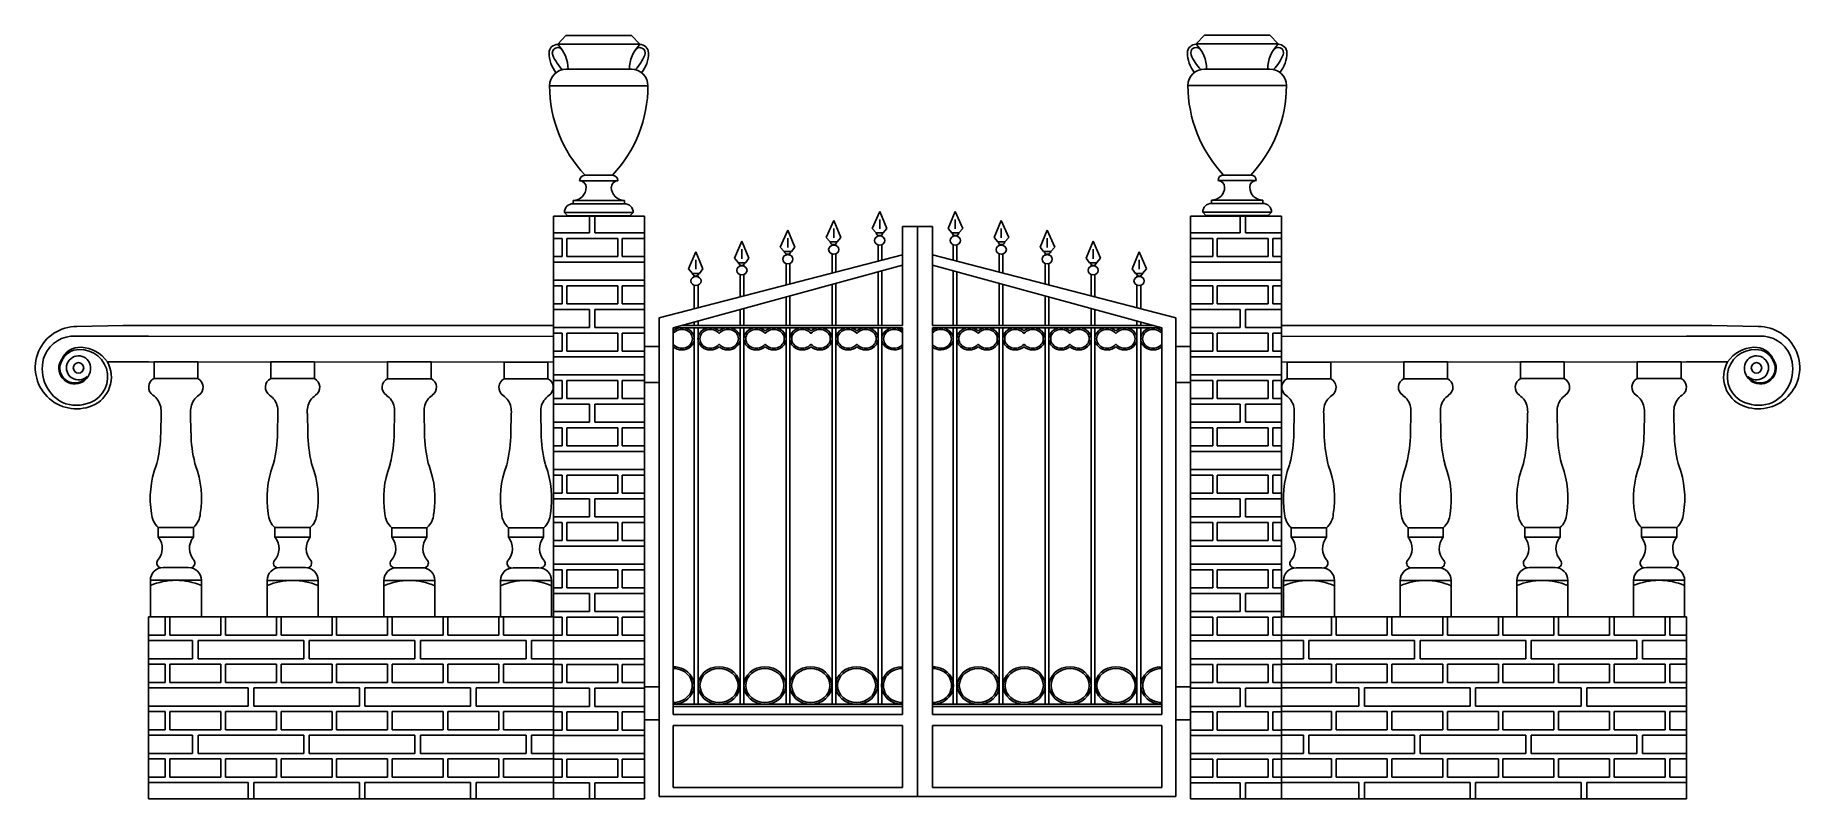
# Model space of a CAD drawing. Header units: millimetres. Extents: x -284 to 4134, y 0 to 1914.
import ezdxf

# ---------------------------------------------------------------- set-up
doc = ezdxf.new("R2010")
doc.units = ezdxf.units.MM
doc.layers.add('ceco.net 172', color=7, linetype='Continuous')

msp = doc.modelspace()

# ---------------------------------------------------------------- linework, layer by layer
at = {"layer": 'ceco.net 172'}
for p, q in [((1045.1, 1913), (1024.5, 1891.1)), ((1045.1, 1913), (1209.3, 1913)), ((1209.3, 1913), (1229.9, 1891.1)), ((2643.3, 1913.5), (2622.8, 1891.6)), ((2643.3, 1913.5), (2807.6, 1913.5)), ((2807.6, 1913.5), (2828.1, 1891.6)), ((1024.5, 1891.1), (1229.9, 1891.1)), ((2622.8, 1891.6), (2828.1, 1891.6)), ((1045.1, 1828.1), (1209.3, 1828.1)), ((2643.3, 1828.6), (2807.6, 1828.6)), ((1004, 1787), (1250.4, 1787)), ((2602.2, 1787.6), (2848.6, 1787.6)), ((1079.3, 1548.8), (1175.1, 1548.8)), ((1093, 1562.5), (1161.4, 1562.5)), ((2677.5, 1549.4), (2773.3, 1549.4)), ((2691.2, 1563.1), (2759.6, 1563.1)), ((1241.7, 1460.2), (1013.6, 1460.2)), ((1013.6, 1460.2), (1013.6, 0)), ((1041, 1469.4), (1049.2, 1461.2)), ((1041, 1469.4), (1213.4, 1469.4)), ((1049.2, 1461.2), (1205.2, 1461.2)), ((1049.2, 1461.2), (1205.2, 1461.2)), ((1062.9, 1491.3), (1062.9, 1499.5)), ((1062.9, 1499.5), (1191.5, 1499.5)), ((1062.9, 1491.3), (1191.5, 1491.3)), ((1103.9, 1418), (1103.9, 1460.2)), ((1117.6, 1418), (1117.6, 1460.2)), ((1191.5, 1491.3), (1191.5, 1499.5)), ((1213.4, 1469.4), (1205.2, 1461.2)), ((1241.7, 0), (1241.7, 1460.2)), ((1830.5, 1472.1), (1811.7, 1429.5)), ((1848.1, 1429.5), (1830.5, 1472.1)), ((2002.2, 1429.5), (2019.8, 1472.1)), ((2019.8, 1472.1), (2038.6, 1429.5)), ((2608.5, 0), (2608.5, 1460.2)), ((2608.5, 1460.2), (2836.7, 1460.2)), ((2639.2, 1470), (2647.4, 1461.8)), ((2639.2, 1470), (2811.7, 1470)), ((2647.4, 1461.8), (2803.4, 1461.8)), ((2647.4, 1461.8), (2803.4, 1461.8)), ((2661.1, 1491.9), (2661.1, 1500.1)), ((2661.1, 1500.1), (2789.8, 1500.1)), ((2661.1, 1491.9), (2789.8, 1491.9)), ((2732.7, 1418), (2732.7, 1460.2)), ((2746.3, 1418), (2746.3, 1460.2)), ((2789.8, 1491.9), (2789.8, 1500.1)), ((2811.7, 1470), (2803.4, 1461.8)), ((2836.7, 1460.2), (2836.7, 0)), ((1013.6, 1418), (1103.9, 1418)), ((1117.6, 1418), (1241.7, 1418)), ((1600.5, 1425.2), (1581.7, 1382.5)), ((1618, 1382.5), (1600.5, 1425.2)), ((1715.5, 1449.3), (1696.7, 1406.7)), ((1733.1, 1406.7), (1715.5, 1449.3)), ((1715.5, 1429.1), (1715.5, 1405.5)), ((1811.7, 1429.5), (1821.7, 1418.3)), ((1821.7, 1418.3), (1839.3, 1418.3)), ((1830.5, 1451.9), (1830.5, 1428.4)), ((1839.3, 1418.3), (1848.1, 1429.5)), ((1887.3, 1434.6), (1887.3, 1186.1)), ((1925.1, 1434.6), (1887.3, 1434.6)), ((1925.1, 6), (1925.1, 1434.6)), ((1925.1, 1434.6), (1962.9, 1434.6)), ((1925.1, 6), (1925.1, 1434.6)), ((1962.9, 1434.6), (1962.9, 1186.1)), ((2011, 1418.3), (2002.2, 1429.5)), ((2028.5, 1418.3), (2011, 1418.3)), ((2019.8, 1451.9), (2019.8, 1428.4)), ((2038.6, 1429.5), (2028.5, 1418.3)), ((2117.2, 1406.7), (2134.8, 1449.3)), ((2134.8, 1449.3), (2153.6, 1406.7)), ((2134.8, 1429.1), (2134.8, 1405.5)), ((2232.2, 1382.5), (2249.8, 1425.2)), ((2249.8, 1425.2), (2268.6, 1382.5)), ((2732.7, 1418), (2608.5, 1418)), ((2836.7, 1418), (2746.3, 1418)), ((1013.6, 1404.3), (1035.5, 1404.3)), ((1035.5, 1358.7), (1035.5, 1404.3)), ((1046.9, 1358.7), (1046.9, 1404.3)), ((1046.9, 1404.3), (1174.7, 1404.3)), ((1174.7, 1358.7), (1174.7, 1404.3)), ((1186.1, 1358.7), (1186.1, 1404.3)), ((1186.1, 1404.3), (1241.7, 1404.3)), ((1370.5, 1370.7), (1351.7, 1328)), ((1388, 1328), (1370.5, 1370.7)), ((1485.5, 1397.3), (1466.7, 1354.6)), ((1503, 1354.6), (1485.5, 1397.3)), ((1485.5, 1377.1), (1485.5, 1353.5)), ((1581.7, 1382.5), (1591.7, 1371.3)), ((1591.7, 1371.3), (1609.3, 1371.3)), ((1600.5, 1405), (1600.5, 1381.4)), ((1609.3, 1371.3), (1618, 1382.5)), ((1696.7, 1406.7), (1706.7, 1395.4)), ((1706.7, 1395.4), (1724.3, 1395.4)), ((1711.4, 1387.2), (1711.4, 1389.2)), ((1720.7, 1386.8), (1720.7, 1389.2)), ((1724.3, 1395.4), (1733.1, 1406.7)), ((1826.4, 1410), (1826.4, 1412.1)), ((1826.4, 1347.4), (1826.4, 1388.3)), ((1835.7, 1409.6), (1835.7, 1412.1)), ((1835.7, 1349.8), (1835.7, 1388.7)), ((2014.6, 1409.6), (2014.6, 1412.1)), ((2014.6, 1349.8), (2014.6, 1388.7)), ((2023.9, 1410), (2023.9, 1412.1)), ((2023.9, 1347.4), (2023.9, 1388.3)), ((2126, 1395.4), (2117.2, 1406.7)), ((2143.6, 1395.4), (2126, 1395.4)), ((2129.6, 1386.8), (2129.6, 1389.2)), ((2138.9, 1387.2), (2138.9, 1389.2)), ((2153.6, 1406.7), (2143.6, 1395.4)), ((2241, 1371.3), (2232.2, 1382.5)), ((2258.6, 1371.3), (2241, 1371.3)), ((2249.8, 1405), (2249.8, 1381.4)), ((2268.6, 1382.5), (2258.6, 1371.3)), ((2347.3, 1354.6), (2364.8, 1397.3)), ((2364.8, 1397.3), (2383.6, 1354.6)), ((2364.8, 1377.1), (2364.8, 1353.5)), ((2462.3, 1328), (2479.8, 1370.7)), ((2479.8, 1370.7), (2498.6, 1328)), ((2664.2, 1404.3), (2608.5, 1404.3)), ((2664.2, 1358.7), (2664.2, 1404.3)), ((2675.6, 1358.7), (2675.6, 1404.3)), ((2803.4, 1404.3), (2675.6, 1404.3)), ((2803.4, 1358.7), (2803.4, 1404.3)), ((2814.8, 1358.7), (2814.8, 1404.3)), ((2836.7, 1404.3), (2814.8, 1404.3)), ((1013.6, 1358.7), (1035.5, 1358.7)), ((1013.6, 1345), (1241.7, 1345)), ((1046.9, 1358.7), (1174.7, 1358.7)), ((1186.1, 1358.7), (1241.7, 1358.7)), ((1278.5, 1205.3), (1887.3, 1363.2)), ((1313.5, 1180.5), (1887.3, 1336.9)), ((1351.7, 1328), (1361.7, 1316.8)), ((1370.5, 1350.5), (1370.5, 1326.9)), ((1379.2, 1316.8), (1388, 1328)), ((1466.7, 1354.6), (1476.7, 1343.4)), ((1476.7, 1343.4), (1494.2, 1343.4)), ((1481.3, 1335.2), (1481.3, 1337.2)), ((1490.7, 1334.8), (1490.7, 1337.2)), ((1494.2, 1343.4), (1503, 1354.6)), ((1596.4, 1363.1), (1596.4, 1365.1)), ((1596.4, 1287.7), (1596.4, 1341.4)), ((1605.7, 1362.7), (1605.7, 1365.1)), ((1605.7, 1290.1), (1605.7, 1341.8)), ((1711.4, 1317.5), (1711.4, 1365.5)), ((1720.7, 1320), (1720.7, 1365.9)), ((2571.8, 1205.3), (1962.9, 1363.2)), ((2536.8, 1180.5), (1962.9, 1336.9)), ((2129.6, 1320), (2129.6, 1365.9)), ((2138.9, 1317.5), (2138.9, 1365.5)), ((2244.6, 1362.7), (2244.6, 1365.1)), ((2244.6, 1290.1), (2244.6, 1341.8)), ((2253.9, 1363.1), (2253.9, 1365.1)), ((2253.9, 1287.7), (2253.9, 1341.4)), ((2356, 1343.4), (2347.3, 1354.6)), ((2373.6, 1343.4), (2356, 1343.4)), ((2359.6, 1334.8), (2359.6, 1337.2)), ((2368.9, 1335.2), (2368.9, 1337.2)), ((2383.6, 1354.6), (2373.6, 1343.4)), ((2471, 1316.8), (2462.3, 1328)), ((2479.8, 1350.5), (2479.8, 1326.9)), ((2498.6, 1328), (2488.6, 1316.8)), ((2664.2, 1358.7), (2608.5, 1358.7)), ((2836.7, 1345), (2608.5, 1345)), ((2803.4, 1358.7), (2675.6, 1358.7)), ((2836.7, 1358.7), (2814.8, 1358.7)), ((1013.6, 1299.4), (1241.7, 1299.4)), ((1013.6, 1285.7), (1035.5, 1285.7)), ((1035.5, 1240.1), (1035.5, 1285.7)), ((1046.9, 1240.1), (1046.9, 1285.7)), ((1046.9, 1285.7), (1174.7, 1285.7)), ((1174.7, 1240.1), (1174.7, 1285.7)), ((1186.1, 1240.1), (1186.1, 1285.7)), ((1186.1, 1285.7), (1241.7, 1285.7)), ((1361.7, 1316.8), (1379.2, 1316.8)), ((1366.3, 1308.5), (1366.3, 1310.6)), ((1366.3, 1228.1), (1366.3, 1286.9)), ((1375.7, 1308.2), (1375.7, 1310.6)), ((1375.7, 1230.5), (1375.7, 1287.2)), ((1481.3, 1257.9), (1481.3, 1313.5)), ((1490.7, 1260.3), (1490.7, 1313.9)), ((1711.4, 1186.1), (1711.4, 1288.9)), ((1720.7, 1186.1), (1720.7, 1291.5)), ((1826.4, 1186.1), (1826.4, 1320.3)), ((1835.7, 1186.1), (1835.7, 1322.8)), ((2014.6, 1186.1), (2014.6, 1322.8)), ((2023.9, 1186.1), (2023.9, 1320.3)), ((2129.6, 1186.1), (2129.6, 1291.5)), ((2138.9, 1186.1), (2138.9, 1288.9)), ((2359.6, 1260.3), (2359.6, 1313.9)), ((2368.9, 1257.9), (2368.9, 1313.5)), ((2488.6, 1316.8), (2471, 1316.8)), ((2474.6, 1308.2), (2474.6, 1310.6)), ((2474.6, 1230.5), (2474.6, 1287.2)), ((2483.9, 1308.5), (2483.9, 1310.6)), ((2483.9, 1228.1), (2483.9, 1286.9)), ((2836.7, 1299.4), (2608.5, 1299.4)), ((2664.2, 1285.7), (2608.5, 1285.7)), ((2664.2, 1240.1), (2664.2, 1285.7)), ((2675.6, 1240.1), (2675.6, 1285.7)), ((2803.4, 1285.7), (2675.6, 1285.7)), ((2803.4, 1240.1), (2803.4, 1285.7)), ((2814.8, 1240.1), (2814.8, 1285.7)), ((2836.7, 1285.7), (2814.8, 1285.7)), ((1013.6, 1240.1), (1035.5, 1240.1)), ((1046.9, 1240.1), (1174.7, 1240.1)), ((1186.1, 1240.1), (1241.7, 1240.1)), ((1596.4, 1186.1), (1596.4, 1257.6)), ((1605.7, 1186.1), (1605.7, 1260.1)), ((2244.6, 1186.1), (2244.6, 1260.1)), ((2253.9, 1186.1), (2253.9, 1257.6)), ((2664.2, 1240.1), (2608.5, 1240.1)), ((2803.4, 1240.1), (2675.6, 1240.1)), ((2836.7, 1240.1), (2814.8, 1240.1)), ((1013.6, 1226.4), (1103.9, 1226.4)), ((1103.9, 1180.7), (1103.9, 1226.4)), ((1117.6, 1180.7), (1117.6, 1226.4)), ((1117.6, 1226.4), (1241.7, 1226.4)), ((1278.5, 1186.1), (1278.5, 1205.3)), ((1366.3, 1186.1), (1366.3, 1194.9)), ((1375.7, 1186.1), (1375.7, 1197.5)), ((1481.3, 1186.1), (1481.3, 1226.3)), ((1490.7, 1186.1), (1490.7, 1228.8)), ((2359.6, 1186.1), (2359.6, 1228.8)), ((2368.9, 1186.1), (2368.9, 1226.3)), ((2474.6, 1186.1), (2474.6, 1197.5)), ((2483.9, 1186.1), (2483.9, 1194.9)), ((2571.8, 1186.1), (2571.8, 1205.3)), ((2732.7, 1226.4), (2608.5, 1226.4)), ((2732.7, 1180.7), (2732.7, 1226.4)), ((2836.7, 1226.4), (2746.3, 1226.4)), ((2746.3, 1180.7), (2746.3, 1226.4)), ((0, 1159), (-181.3, 1159.1)), ((-179.4, 1183.3), (-63.1, 1186.4)), ((0.1, 1186.4), (-63.1, 1186.4)), ((0, 1159), (1013.6, 1158.3)), ((0.1, 1186.4), (1013.7, 1185.7)), ((1013.6, 1180.7), (1103.9, 1180.7)), ((1013.6, 1167.1), (1035.5, 1167.1)), ((1035.5, 1121.4), (1035.5, 1167.1)), ((1046.9, 1121.4), (1046.9, 1167.1)), ((1046.9, 1167.1), (1174.7, 1167.1)), ((1117.6, 1180.7), (1241.7, 1180.7)), ((1174.7, 1121.4), (1174.7, 1167.1)), ((1186.1, 1121.4), (1186.1, 1167.1)), ((1186.1, 1167.1), (1241.7, 1167.1)), ((1278.5, 1186.1), (1278.5, 6)), ((1313.5, 1180.5), (1313.5, 210.8)), ((1313.5, 1180.5), (1887.5, 1180.5)), ((1333.9, 1186.1), (1887.3, 1186.1)), ((1366.3, 834.6), (1366.3, 1180.5)), ((1375.7, 834.6), (1375.7, 1180.5)), ((1481.3, 834.6), (1481.3, 1180.5)), ((1490.7, 834.6), (1490.7, 1180.5)), ((1596.4, 834.6), (1596.4, 1180.5)), ((1605.7, 834.6), (1605.7, 1180.5)), ((1711.4, 834.6), (1711.4, 1180.5)), ((1720.7, 834.6), (1720.7, 1180.5)), ((1826.4, 834.6), (1826.4, 1180.5)), ((1835.7, 834.6), (1835.7, 1180.5)), ((1887.5, 210.8), (1887.5, 1180.5)), ((2516.4, 1186.1), (1962.8, 1186.1)), ((2536.8, 1180.5), (1962.8, 1180.5)), ((1962.8, 210.8), (1962.8, 1180.5)), ((2014.6, 834.6), (2014.6, 1180.5)), ((2023.9, 834.6), (2023.9, 1180.5)), ((2129.6, 834.6), (2129.6, 1180.5)), ((2138.9, 834.6), (2138.9, 1180.5)), ((2244.6, 834.6), (2244.6, 1180.5)), ((2253.9, 834.6), (2253.9, 1180.5)), ((2359.6, 834.6), (2359.6, 1180.5)), ((2368.9, 834.6), (2368.9, 1180.5)), ((2474.6, 834.6), (2474.6, 1180.5)), ((2483.9, 834.6), (2483.9, 1180.5)), ((2536.8, 1180.5), (2536.8, 210.8)), ((2571.8, 1186.1), (2571.8, 6)), ((2732.7, 1180.7), (2608.5, 1180.7)), ((2664.2, 1167.1), (2608.5, 1167.1)), ((2664.2, 1121.4), (2664.2, 1167.1)), ((2675.6, 1121.4), (2675.6, 1167.1)), ((2803.4, 1167.1), (2675.6, 1167.1)), ((2836.7, 1180.7), (2746.3, 1180.7)), ((2803.4, 1121.4), (2803.4, 1167.1)), ((2814.8, 1121.4), (2814.8, 1167.1)), ((2836.7, 1167.1), (2814.8, 1167.1)), ((3850.2, 1186.4), (2836.6, 1185.7)), ((3850.2, 1159), (2836.6, 1158.3)), ((3850.2, 1186.4), (3913.4, 1186.4)), ((3850.2, 1159), (4031.6, 1159.1)), ((4029.7, 1183.3), (3913.4, 1186.4)), ((1013.6, 1121.4), (1035.5, 1121.4)), ((1013.6, 1107.7), (1241.7, 1107.7)), ((1046.9, 1121.4), (1174.7, 1121.4)), ((1186.1, 1121.4), (1241.7, 1121.4)), ((1241.7, 1133.8), (1278.5, 1133.8)), ((1278.5, 1133.8), (1278.5, 1043.6)), ((2608.5, 1133.8), (2571.8, 1133.8)), ((2571.8, 1133.8), (2571.8, 1043.6)), ((2664.2, 1121.4), (2608.5, 1121.4)), ((2836.7, 1107.7), (2608.5, 1107.7)), ((2803.4, 1121.4), (2675.6, 1121.4)), ((2836.7, 1121.4), (2814.8, 1121.4)), ((0, 1095.1), (-103, 1095.2)), ((0, 1095.1), (1013.6, 1094.5)), ((13.7, 1095.1), (13.7, 1053.2)), ((13.7, 1095.1), (123.2, 1095.1)), ((123.2, 1095.1), (123.2, 1053.2)), ((305.9, 1094.9), (305.9, 1053)), ((305.9, 1094.9), (415.4, 1094.9)), ((415.4, 1094.9), (415.4, 1053)), ((598.2, 1094.7), (598.2, 1052.8)), ((598.2, 1094.7), (707.7, 1094.7)), ((707.7, 1094.7), (707.7, 1052.8)), ((890.4, 1094.5), (890.4, 1052.6)), ((890.4, 1094.5), (999.9, 1094.5)), ((999.9, 1094.5), (999.9, 1052.6)), ((1013.6, 1062.1), (1241.7, 1062.1)), ((2836.7, 1062.1), (2608.5, 1062.1)), ((3850.3, 1095.1), (2836.7, 1094.5)), ((2850.4, 1094.5), (2850.4, 1052.6)), ((2959.9, 1094.5), (2850.4, 1094.5)), ((2959.9, 1094.5), (2959.9, 1052.6)), ((3142.6, 1094.7), (3142.6, 1052.8)), ((3252.1, 1094.7), (3142.6, 1094.7)), ((3252.1, 1094.7), (3252.1, 1052.8)), ((3434.8, 1094.9), (3434.8, 1053)), ((3544.4, 1094.9), (3434.8, 1094.9)), ((3544.4, 1094.9), (3544.4, 1053)), ((3727.1, 1095.1), (3727.1, 1053.2)), ((3836.6, 1095.1), (3727.1, 1095.1)), ((3836.6, 1095.1), (3836.6, 1053.2)), ((3850.3, 1095.1), (3953.3, 1095.2)), ((13.7, 1053.2), (68.4, 1053.2)), ((123.2, 1053.2), (68.4, 1053.2)), ((305.9, 1053), (360.7, 1053)), ((415.4, 1053), (360.7, 1053)), ((598.2, 1052.8), (652.9, 1052.8)), ((707.7, 1052.8), (652.9, 1052.8)), ((890.4, 1052.6), (945.1, 1052.6)), ((999.9, 1052.6), (945.1, 1052.6)), ((1013.6, 1048.4), (1035.5, 1048.4)), ((1035.5, 1002.8), (1035.5, 1048.4)), ((1046.9, 1002.8), (1046.9, 1048.4)), ((1046.9, 1048.4), (1174.7, 1048.4)), ((1174.7, 1002.8), (1174.7, 1048.4)), ((1186.1, 1002.8), (1186.1, 1048.4)), ((1186.1, 1048.4), (1241.7, 1048.4)), ((1278.5, 1043.6), (1241.7, 1043.6)), ((2571.8, 1043.6), (2608.5, 1043.6)), ((2664.2, 1048.4), (2608.5, 1048.4)), ((2664.2, 1002.8), (2664.2, 1048.4)), ((2675.6, 1002.8), (2675.6, 1048.4)), ((2803.4, 1048.4), (2675.6, 1048.4)), ((2803.4, 1002.8), (2803.4, 1048.4)), ((2814.8, 1002.8), (2814.8, 1048.4)), ((2836.7, 1048.4), (2814.8, 1048.4)), ((2850.4, 1052.6), (2905.1, 1052.6)), ((2959.9, 1052.6), (2905.1, 1052.6)), ((3142.6, 1052.8), (3197.4, 1052.8)), ((3252.1, 1052.8), (3197.4, 1052.8)), ((3434.8, 1053), (3489.6, 1053)), ((3544.4, 1053), (3489.6, 1053)), ((3727.1, 1053.2), (3781.8, 1053.2)), ((3836.6, 1053.2), (3781.8, 1053.2)), ((1013.6, 1002.8), (1035.5, 1002.8)), ((1013.6, 989.1), (1103.9, 989.1)), ((1046.9, 1002.8), (1174.7, 1002.8)), ((1103.9, 943.5), (1103.9, 989.1)), ((1117.6, 943.5), (1117.6, 989.1)), ((1117.6, 989.1), (1241.7, 989.1)), ((1186.1, 1002.8), (1241.7, 1002.8)), ((2664.2, 1002.8), (2608.5, 1002.8)), ((2732.7, 989.1), (2608.5, 989.1)), ((2803.4, 1002.8), (2675.6, 1002.8)), ((2732.7, 943.5), (2732.7, 989.1)), ((2836.7, 989.1), (2746.3, 989.1)), ((2746.3, 943.5), (2746.3, 989.1)), ((2836.7, 1002.8), (2814.8, 1002.8)), ((31.5, 966.1), (30.6, 917.1)), ((105.3, 966.1), (106.3, 917.1)), ((323.8, 965.9), (322.8, 916.9)), ((397.6, 965.9), (398.5, 916.9)), ((616, 965.7), (615.1, 916.7)), ((689.8, 965.7), (690.8, 916.7)), ((908.2, 965.5), (907.3, 916.6)), ((982, 965.5), (983, 916.6)), ((1013.6, 943.5), (1103.9, 943.5)), ((1013.6, 929.8), (1035.5, 929.8)), ((1035.5, 884.1), (1035.5, 929.8)), ((1046.9, 884.1), (1046.9, 929.8)), ((1046.9, 929.8), (1174.7, 929.8)), ((1117.6, 943.5), (1241.7, 943.5)), ((1174.7, 884.1), (1174.7, 929.8)), ((1186.1, 884.1), (1186.1, 929.8)), ((1186.1, 929.8), (1241.7, 929.8)), ((2732.7, 943.5), (2608.5, 943.5)), ((2664.2, 929.8), (2608.5, 929.8)), ((2664.2, 884.1), (2664.2, 929.8)), ((2675.6, 884.1), (2675.6, 929.8)), ((2803.4, 929.8), (2675.6, 929.8)), ((2836.7, 943.5), (2746.3, 943.5)), ((2803.4, 884.1), (2803.4, 929.8)), ((2814.8, 884.1), (2814.8, 929.8)), ((2836.7, 929.8), (2814.8, 929.8)), ((2868.2, 965.5), (2867.3, 916.6)), ((2942, 965.5), (2943, 916.6)), ((3160.5, 965.7), (3159.5, 916.7)), ((3234.3, 965.7), (3235.2, 916.7)), ((3452.7, 965.9), (3451.7, 916.9)), ((3526.5, 965.9), (3527.5, 916.9)), ((3744.9, 966.1), (3744, 917.1)), ((3818.7, 966.1), (3819.7, 917.1)), ((1013.6, 884.1), (1035.5, 884.1)), ((1046.9, 884.1), (1174.7, 884.1)), ((1186.1, 884.1), (1241.7, 884.1)), ((2664.2, 884.1), (2608.5, 884.1)), ((2803.4, 884.1), (2675.6, 884.1)), ((2836.7, 884.1), (2814.8, 884.1)), ((1013.6, 870.5), (1241.7, 870.5)), ((2836.7, 870.5), (2608.5, 870.5)), ((1013.6, 824.8), (1241.7, 824.8)), ((1013.6, 811.1), (1035.5, 811.1)), ((1035.5, 765.5), (1035.5, 811.1)), ((1046.9, 765.5), (1046.9, 811.1)), ((1046.9, 811.1), (1174.7, 811.1)), ((1174.7, 765.5), (1174.7, 811.1)), ((1186.1, 765.5), (1186.1, 811.1)), ((1186.1, 811.1), (1241.7, 811.1)), ((1366.3, 236.9), (1366.3, 834.6)), ((1375.7, 236.9), (1375.7, 834.6)), ((1481.3, 236.9), (1481.3, 834.6)), ((1490.7, 236.9), (1490.7, 834.6)), ((1596.4, 236.9), (1596.4, 834.6)), ((1605.7, 236.9), (1605.7, 834.6)), ((1711.4, 236.9), (1711.4, 834.6)), ((1720.7, 236.9), (1720.7, 834.6)), ((1826.4, 236.9), (1826.4, 834.6)), ((1835.7, 236.9), (1835.7, 834.6)), ((2014.6, 236.9), (2014.6, 834.6)), ((2023.9, 236.9), (2023.9, 834.6)), ((2129.6, 236.9), (2129.6, 834.6)), ((2138.9, 236.9), (2138.9, 834.6)), ((2244.6, 236.9), (2244.6, 834.6)), ((2253.9, 236.9), (2253.9, 834.6)), ((2359.6, 236.9), (2359.6, 834.6)), ((2368.9, 236.9), (2368.9, 834.6)), ((2474.6, 236.9), (2474.6, 834.6)), ((2483.9, 236.9), (2483.9, 834.6)), ((2836.7, 824.8), (2608.5, 824.8)), ((2664.2, 811.1), (2608.5, 811.1)), ((2664.2, 765.5), (2664.2, 811.1)), ((2675.6, 765.5), (2675.6, 811.1)), ((2803.4, 811.1), (2675.6, 811.1)), ((2803.4, 765.5), (2803.4, 811.1)), ((2814.8, 765.5), (2814.8, 811.1)), ((2836.7, 811.1), (2814.8, 811.1)), ((1013.6, 765.5), (1035.5, 765.5)), ((1013.6, 751.8), (1103.9, 751.8)), ((1046.9, 765.5), (1174.7, 765.5)), ((1103.9, 706.2), (1103.9, 751.8)), ((1117.6, 706.2), (1117.6, 751.8)), ((1117.6, 751.8), (1241.7, 751.8)), ((1186.1, 765.5), (1241.7, 765.5)), ((2664.2, 765.5), (2608.5, 765.5)), ((2732.7, 751.8), (2608.5, 751.8)), ((2803.4, 765.5), (2675.6, 765.5)), ((2732.7, 706.2), (2732.7, 751.8)), ((2836.7, 751.8), (2746.3, 751.8)), ((2746.3, 706.2), (2746.3, 751.8)), ((2836.7, 765.5), (2814.8, 765.5)), ((24.4, 679.7), (24.4, 655.9)), ((24.4, 679.7), (112.5, 679.7)), ((112.5, 679.7), (112.5, 655.9)), ((316.6, 679.5), (316.6, 655.7)), ((316.6, 679.5), (404.8, 679.5)), ((404.8, 679.5), (404.8, 655.7)), ((608.8, 679.3), (608.8, 655.5)), ((608.8, 679.3), (697, 679.3)), ((697, 679.3), (697, 655.5)), ((901.1, 679.1), (901.1, 655.3)), ((901.1, 679.1), (989.2, 679.1)), ((989.2, 679.1), (989.2, 655.3)), ((1013.6, 706.2), (1103.9, 706.2)), ((1013.6, 692.5), (1035.5, 692.5)), ((1035.5, 646.9), (1035.5, 692.5)), ((1046.9, 646.9), (1046.9, 692.5)), ((1046.9, 692.5), (1174.7, 692.5)), ((1117.6, 706.2), (1241.7, 706.2)), ((1174.7, 646.9), (1174.7, 692.5)), ((1186.1, 646.9), (1186.1, 692.5)), ((1186.1, 692.5), (1241.7, 692.5)), ((2732.7, 706.2), (2608.5, 706.2)), ((2664.2, 692.5), (2608.5, 692.5)), ((2664.2, 646.9), (2664.2, 692.5)), ((2675.6, 646.9), (2675.6, 692.5)), ((2803.4, 692.5), (2675.6, 692.5)), ((2836.7, 706.2), (2746.3, 706.2)), ((2803.4, 646.9), (2803.4, 692.5)), ((2814.8, 646.9), (2814.8, 692.5)), ((2836.7, 692.5), (2814.8, 692.5)), ((2861, 679.1), (2861, 655.3)), ((2949.2, 679.1), (2861, 679.1)), ((2949.2, 679.1), (2949.2, 655.3)), ((3153.3, 679.3), (3153.3, 655.5)), ((3241.5, 679.3), (3153.3, 679.3)), ((3241.5, 679.3), (3241.5, 655.5)), ((3445.5, 679.5), (3445.5, 655.7)), ((3533.7, 679.5), (3445.5, 679.5)), ((3533.7, 679.5), (3533.7, 655.7)), ((3737.7, 679.7), (3737.7, 655.9)), ((3825.9, 679.7), (3737.7, 679.7)), ((3825.9, 679.7), (3825.9, 655.9)), ((24.4, 655.9), (112.5, 655.9)), ((316.6, 655.7), (404.8, 655.7)), ((608.8, 655.5), (697, 655.5)), ((901.1, 655.3), (989.2, 655.3)), ((1013.6, 646.9), (1035.5, 646.9)), ((1013.6, 633.2), (1241.7, 633.2)), ((1046.9, 646.9), (1174.7, 646.9)), ((1186.1, 646.9), (1241.7, 646.9)), ((2664.2, 646.9), (2608.5, 646.9)), ((2836.7, 633.2), (2608.5, 633.2)), ((2803.4, 646.9), (2675.6, 646.9)), ((2836.7, 646.9), (2814.8, 646.9)), ((2949.2, 655.3), (2861, 655.3)), ((3241.5, 655.5), (3153.3, 655.5)), ((3533.7, 655.7), (3445.5, 655.7)), ((3825.9, 655.9), (3737.7, 655.9)), ((68.4, 579.5), (36.5, 579.5)), ((68.4, 579.5), (100.4, 579.5)), ((360.7, 579.3), (328.7, 579.3)), ((360.7, 579.3), (392.6, 579.3)), ((652.9, 579.1), (621, 579.1)), ((652.9, 579.1), (684.9, 579.1)), ((945.1, 578.9), (913.2, 578.9)), ((945.1, 578.9), (977.1, 578.9)), ((1013.6, 587.6), (1241.7, 587.6)), ((2836.7, 587.6), (2608.5, 587.6)), ((2905.1, 578.9), (2873.2, 578.9)), ((2905.1, 578.9), (2937.1, 578.9)), ((3197.4, 579.1), (3165.4, 579.1)), ((3197.4, 579.1), (3229.3, 579.1)), ((3489.6, 579.3), (3457.7, 579.3)), ((3489.6, 579.3), (3521.5, 579.3)), ((3781.8, 579.5), (3749.9, 579.5)), ((3781.8, 579.5), (3813.8, 579.5)), ((4.6, 456.3), (4.6, 547.5)), ((4.6, 547.5), (68.4, 547.5)), ((132.3, 547.5), (68.4, 547.5)), ((132.3, 456.3), (132.3, 547.5)), ((296.8, 456.1), (296.8, 547.3)), ((296.8, 547.3), (360.7, 547.3)), ((424.6, 547.3), (360.7, 547.3)), ((424.6, 456.1), (424.6, 547.3)), ((589, 455.9), (589, 547.1)), ((589, 547.1), (652.9, 547.1)), ((716.8, 547.1), (652.9, 547.1)), ((716.8, 455.9), (716.8, 547.1)), ((881.3, 455.7), (881.3, 546.9)), ((881.3, 546.9), (945.1, 546.9)), ((1009, 546.9), (945.1, 546.9)), ((1009, 455.7), (1009, 546.9)), ((1013.6, 573.9), (1035.5, 573.9)), ((1035.5, 528.2), (1035.5, 573.9)), ((1046.9, 528.2), (1046.9, 573.9)), ((1046.9, 573.9), (1174.7, 573.9)), ((1174.7, 528.2), (1174.7, 573.9)), ((1186.1, 528.2), (1186.1, 573.9)), ((1186.1, 573.9), (1241.7, 573.9)), ((2664.2, 573.9), (2608.5, 573.9)), ((2664.2, 528.2), (2664.2, 573.9)), ((2675.6, 528.2), (2675.6, 573.9)), ((2803.4, 573.9), (2675.6, 573.9)), ((2803.4, 528.2), (2803.4, 573.9)), ((2814.8, 528.2), (2814.8, 573.9)), ((2836.7, 573.9), (2814.8, 573.9)), ((2841.2, 546.9), (2905.1, 546.9)), ((2841.2, 455.7), (2841.2, 546.9)), ((2969, 546.9), (2905.1, 546.9)), ((2969, 455.7), (2969, 546.9)), ((3133.5, 547.1), (3197.4, 547.1)), ((3133.5, 455.9), (3133.5, 547.1)), ((3261.2, 547.1), (3197.4, 547.1)), ((3261.2, 455.9), (3261.2, 547.1)), ((3425.7, 547.3), (3489.6, 547.3)), ((3425.7, 456.1), (3425.7, 547.3)), ((3553.5, 547.3), (3489.6, 547.3)), ((3553.5, 456.1), (3553.5, 547.3)), ((3718, 547.5), (3781.8, 547.5)), ((3718, 456.3), (3718, 547.5)), ((3845.7, 547.5), (3781.8, 547.5)), ((3845.7, 456.3), (3845.7, 547.5)), ((1013.6, 528.2), (1035.5, 528.2)), ((1013.6, 514.5), (1103.9, 514.5)), ((1046.9, 528.2), (1174.7, 528.2)), ((1103.9, 468.9), (1103.9, 514.5)), ((1117.6, 468.9), (1117.6, 514.5)), ((1117.6, 514.5), (1241.7, 514.5)), ((1186.1, 528.2), (1241.7, 528.2)), ((2664.2, 528.2), (2608.5, 528.2)), ((2732.7, 514.5), (2608.5, 514.5)), ((2803.4, 528.2), (2675.6, 528.2)), ((2732.7, 468.9), (2732.7, 514.5)), ((2836.7, 514.5), (2746.3, 514.5)), ((2746.3, 468.9), (2746.3, 514.5)), ((2836.7, 528.2), (2814.8, 528.2)), ((1013.6, 456.3), (0, 456.3)), ((0, 456.3), (0, 0)), ((0, 455.6), (42, 455.6)), ((4.6, 456.3), (132.3, 456.3)), ((42, 410), (42, 455.6)), ((53.4, 410), (53.4, 455.6)), ((53.4, 455.6), (181.1, 455.6)), ((181.1, 410), (181.1, 455.6)), ((192.5, 410), (192.5, 455.6)), ((192.5, 455.6), (320.3, 455.6)), ((296.8, 456.1), (424.6, 456.1)), ((320.3, 410), (320.3, 455.6)), ((331.7, 410), (331.7, 455.6)), ((331.7, 455.6), (459.5, 455.6)), ((459.5, 410), (459.5, 455.6)), ((470.9, 410), (470.9, 455.6)), ((470.9, 455.6), (598.6, 455.6)), ((589, 455.9), (716.8, 455.9)), ((598.6, 410), (598.6, 455.6)), ((610.1, 410), (610.1, 455.6)), ((610.1, 455.6), (737.8, 455.6)), ((737.8, 410), (737.8, 455.6)), ((749.2, 410), (749.2, 455.6)), ((749.2, 455.6), (877, 455.6)), ((877, 410), (877, 455.6)), ((881.3, 455.7), (1009, 455.7)), ((888.4, 410), (888.4, 455.6)), ((888.4, 455.6), (1013.6, 455.6)), ((1013.6, 468.9), (1103.9, 468.9)), ((1013.6, 0), (1013.6, 456.3)), ((1013.6, 455.2), (1035.5, 455.2)), ((1035.5, 409.6), (1035.5, 455.2)), ((1046.9, 409.6), (1046.9, 455.2)), ((1046.9, 455.2), (1174.7, 455.2)), ((1117.6, 468.9), (1241.7, 468.9)), ((1174.7, 409.6), (1174.7, 455.2)), ((1186.1, 409.6), (1186.1, 455.2)), ((1186.1, 455.2), (1241.7, 455.2)), ((2732.7, 468.9), (2608.5, 468.9)), ((2664.2, 455.2), (2608.5, 455.2)), ((2664.2, 409.6), (2664.2, 455.2)), ((2675.6, 409.6), (2675.6, 455.2)), ((2803.4, 455.2), (2675.6, 455.2)), ((2836.7, 468.9), (2746.3, 468.9)), ((2803.4, 409.6), (2803.4, 455.2)), ((2814.8, 409.6), (2814.8, 455.2)), ((2836.7, 455.2), (2814.8, 455.2)), ((2836.7, 0), (2836.7, 456.3)), ((2836.7, 456.3), (3850.3, 456.3)), ((2961.9, 455.6), (2836.7, 455.6)), ((2969, 455.7), (2841.2, 455.7)), ((2961.9, 410), (2961.9, 455.6)), ((2973.3, 410), (2973.3, 455.6)), ((3101.1, 455.6), (2973.3, 455.6)), ((3101.1, 410), (3101.1, 455.6)), ((3112.5, 410), (3112.5, 455.6)), ((3240.2, 455.6), (3112.5, 455.6)), ((3261.2, 455.9), (3133.5, 455.9)), ((3240.2, 410), (3240.2, 455.6)), ((3251.6, 410), (3251.6, 455.6)), ((3379.4, 455.6), (3251.6, 455.6)), ((3379.4, 410), (3379.4, 455.6)), ((3390.8, 410), (3390.8, 455.6)), ((3518.6, 455.6), (3390.8, 455.6)), ((3553.5, 456.1), (3425.7, 456.1)), ((3518.6, 410), (3518.6, 455.6)), ((3530, 410), (3530, 455.6)), ((3657.7, 455.6), (3530, 455.6)), ((3657.7, 410), (3657.7, 455.6)), ((3669.1, 410), (3669.1, 455.6)), ((3796.9, 455.6), (3669.1, 455.6)), ((3845.7, 456.3), (3718, 456.3)), ((3796.9, 410), (3796.9, 455.6)), ((3808.3, 410), (3808.3, 455.6)), ((3850.3, 455.6), (3808.3, 455.6)), ((3850.3, 456.3), (3850.3, 0)), ((0, 410), (42, 410)), ((53.4, 410), (181.1, 410)), ((192.5, 410), (320.3, 410)), ((331.7, 410), (459.5, 410)), ((470.9, 410), (598.6, 410)), ((610.1, 410), (737.8, 410)), ((749.2, 410), (877, 410)), ((888.4, 410), (1013.6, 410)), ((1013.6, 409.6), (1035.5, 409.6)), ((1046.9, 409.6), (1174.7, 409.6)), ((1186.1, 409.6), (1241.7, 409.6)), ((2664.2, 409.6), (2608.5, 409.6)), ((2803.4, 409.6), (2675.6, 409.6)), ((2836.7, 409.6), (2814.8, 409.6)), ((2961.9, 410), (2836.7, 410)), ((3101.1, 410), (2973.3, 410)), ((3240.2, 410), (3112.5, 410)), ((3379.4, 410), (3251.6, 410)), ((3518.6, 410), (3390.8, 410)), ((3657.7, 410), (3530, 410)), ((3796.9, 410), (3669.1, 410)), ((3850.3, 410), (3808.3, 410)), ((0, 396.3), (110.4, 396.3)), ((110.4, 350.7), (110.4, 396.3)), ((124.1, 350.7), (124.1, 396.3)), ((124.1, 396.3), (388.7, 396.3)), ((388.7, 350.7), (388.7, 396.3)), ((402.4, 350.7), (402.4, 396.3)), ((402.4, 396.3), (667.1, 396.3)), ((667.1, 350.7), (667.1, 396.3)), ((680.8, 350.7), (680.8, 396.3)), ((680.8, 396.3), (945.4, 396.3)), ((945.4, 350.7), (945.4, 396.3)), ((959.1, 350.7), (959.1, 396.3)), ((959.1, 396.3), (1013.6, 396.3)), ((1013.6, 395.9), (1241.7, 395.9)), ((2836.7, 395.9), (2608.5, 395.9)), ((2891.2, 396.3), (2836.7, 396.3)), ((2891.2, 350.7), (2891.2, 396.3)), ((3169.5, 396.3), (2904.8, 396.3)), ((2904.8, 350.7), (2904.8, 396.3)), ((3169.5, 350.7), (3169.5, 396.3)), ((3447.8, 396.3), (3183.2, 396.3)), ((3183.2, 350.7), (3183.2, 396.3)), ((3447.8, 350.7), (3447.8, 396.3)), ((3726.2, 396.3), (3461.5, 396.3)), ((3461.5, 350.7), (3461.5, 396.3)), ((3726.2, 350.7), (3726.2, 396.3)), ((3850.3, 396.3), (3739.9, 396.3)), ((3739.9, 350.7), (3739.9, 396.3)), ((0, 350.7), (110.4, 350.7)), ((0, 337), (42, 337)), ((42, 291.4), (42, 337)), ((53.4, 291.4), (53.4, 337)), ((53.4, 337), (181.1, 337)), ((124.1, 350.7), (388.7, 350.7)), ((181.1, 291.4), (181.1, 337)), ((192.5, 291.4), (192.5, 337)), ((192.5, 337), (320.3, 337)), ((320.3, 291.4), (320.3, 337)), ((331.7, 291.4), (331.7, 337)), ((331.7, 337), (459.5, 337)), ((402.4, 350.7), (667.1, 350.7)), ((459.5, 291.4), (459.5, 337)), ((470.9, 291.4), (470.9, 337)), ((470.9, 337), (598.6, 337)), ((598.6, 291.4), (598.6, 337)), ((610.1, 291.4), (610.1, 337)), ((610.1, 337), (737.8, 337)), ((680.8, 350.7), (945.4, 350.7)), ((737.8, 291.4), (737.8, 337)), ((749.2, 291.4), (749.2, 337)), ((749.2, 337), (877, 337)), ((877, 291.4), (877, 337)), ((888.4, 291.4), (888.4, 337)), ((888.4, 337), (1013.6, 337)), ((959.1, 350.7), (1013.6, 350.7)), ((1013.6, 350.3), (1241.7, 350.3)), ((1013.6, 336.6), (1035.5, 336.6)), ((1035.5, 291), (1035.5, 336.6)), ((1046.9, 291), (1046.9, 336.6)), ((1046.9, 336.6), (1174.7, 336.6)), ((1174.7, 291), (1174.7, 336.6)), ((1186.1, 291), (1186.1, 336.6)), ((1186.1, 336.6), (1241.7, 336.6)), ((2836.7, 350.3), (2608.5, 350.3)), ((2664.2, 336.6), (2608.5, 336.6)), ((2664.2, 291), (2664.2, 336.6)), ((2675.6, 291), (2675.6, 336.6)), ((2803.4, 336.6), (2675.6, 336.6)), ((2803.4, 291), (2803.4, 336.6)), ((2814.8, 291), (2814.8, 336.6)), ((2836.7, 336.6), (2814.8, 336.6)), ((2891.2, 350.7), (2836.7, 350.7)), ((2961.9, 337), (2836.7, 337)), ((3169.5, 350.7), (2904.8, 350.7)), ((2961.9, 291.4), (2961.9, 337)), ((2973.3, 291.4), (2973.3, 337)), ((3101.1, 337), (2973.3, 337)), ((3101.1, 291.4), (3101.1, 337)), ((3112.5, 291.4), (3112.5, 337)), ((3240.2, 337), (3112.5, 337)), ((3447.8, 350.7), (3183.2, 350.7)), ((3240.2, 291.4), (3240.2, 337)), ((3251.6, 291.4), (3251.6, 337)), ((3379.4, 337), (3251.6, 337)), ((3379.4, 291.4), (3379.4, 337)), ((3390.8, 291.4), (3390.8, 337)), ((3518.6, 337), (3390.8, 337)), ((3726.2, 350.7), (3461.5, 350.7)), ((3518.6, 291.4), (3518.6, 337)), ((3530, 291.4), (3530, 337)), ((3657.7, 337), (3530, 337)), ((3657.7, 291.4), (3657.7, 337)), ((3669.1, 291.4), (3669.1, 337)), ((3796.9, 337), (3669.1, 337)), ((3850.3, 350.7), (3739.9, 350.7)), ((3796.9, 291.4), (3796.9, 337)), ((3808.3, 291.4), (3808.3, 337)), ((3850.3, 337), (3808.3, 337)), ((0, 291.4), (42, 291.4)), ((0, 277.7), (249.6, 277.7)), ((53.4, 291.4), (181.1, 291.4)), ((192.5, 291.4), (320.3, 291.4)), ((249.6, 232.1), (249.6, 277.7)), ((263.3, 232.1), (263.3, 277.7)), ((263.3, 277.7), (527.9, 277.7)), ((331.7, 291.4), (459.5, 291.4)), ((470.9, 291.4), (598.6, 291.4)), ((527.9, 232.1), (527.9, 277.7)), ((541.6, 232.1), (541.6, 277.7)), ((541.6, 277.7), (806.3, 277.7)), ((610.1, 291.4), (737.8, 291.4)), ((749.2, 291.4), (877, 291.4)), ((806.3, 232.1), (806.3, 277.7)), ((820, 232.1), (820, 277.7)), ((820, 277.7), (1013.6, 277.7)), ((888.4, 291.4), (1013.6, 291.4)), ((1013.6, 291), (1035.5, 291)), ((1013.6, 277.3), (1103.9, 277.3)), ((1046.9, 291), (1174.7, 291)), ((1103.9, 231.6), (1103.9, 277.3)), ((1117.6, 231.6), (1117.6, 277.3)), ((1117.6, 277.3), (1241.7, 277.3)), ((1186.1, 291), (1241.7, 291)), ((1241.7, 280.4), (1278.5, 280.4)), ((1278.5, 280.4), (1278.5, 197.7)), ((2608.5, 280.4), (2571.8, 280.4)), ((2571.8, 280.4), (2571.8, 197.7)), ((2664.2, 291), (2608.5, 291)), ((2732.7, 277.3), (2608.5, 277.3)), ((2803.4, 291), (2675.6, 291)), ((2732.7, 231.6), (2732.7, 277.3)), ((2836.7, 277.3), (2746.3, 277.3)), ((2746.3, 231.6), (2746.3, 277.3)), ((2836.7, 291), (2814.8, 291)), ((2961.9, 291.4), (2836.7, 291.4)), ((3030.3, 277.7), (2836.7, 277.7)), ((3101.1, 291.4), (2973.3, 291.4)), ((3030.3, 232.1), (3030.3, 277.7)), ((3308.7, 277.7), (3044, 277.7)), ((3044, 232.1), (3044, 277.7)), ((3240.2, 291.4), (3112.5, 291.4)), ((3379.4, 291.4), (3251.6, 291.4)), ((3308.7, 232.1), (3308.7, 277.7)), ((3587, 277.7), (3322.4, 277.7)), ((3322.4, 232.1), (3322.4, 277.7)), ((3518.6, 291.4), (3390.8, 291.4)), ((3657.7, 291.4), (3530, 291.4)), ((3587, 232.1), (3587, 277.7)), ((3850.3, 277.7), (3600.7, 277.7)), ((3600.7, 232.1), (3600.7, 277.7)), ((3796.9, 291.4), (3669.1, 291.4)), ((3850.3, 291.4), (3808.3, 291.4)), ((0, 232.1), (249.6, 232.1)), ((263.3, 232.1), (527.9, 232.1)), ((541.6, 232.1), (806.3, 232.1)), ((820, 232.1), (1013.6, 232.1)), ((1013.6, 231.6), (1103.9, 231.6)), ((1117.6, 231.6), (1241.7, 231.6)), ((1313.5, 236.9), (1887.5, 236.9)), ((1313.5, 231.4), (1887.5, 231.4)), ((2536.8, 236.9), (1962.8, 236.9)), ((2536.8, 231.4), (1962.8, 231.4)), ((2732.7, 231.6), (2608.5, 231.6)), ((2836.7, 231.6), (2746.3, 231.6)), ((3030.3, 232.1), (2836.7, 232.1)), ((3308.7, 232.1), (3044, 232.1)), ((3587, 232.1), (3322.4, 232.1)), ((3850.3, 232.1), (3600.7, 232.1)), ((0, 218.4), (42, 218.4)), ((42, 172.7), (42, 218.4)), ((53.4, 172.7), (53.4, 218.4)), ((53.4, 218.4), (181.1, 218.4)), ((181.1, 172.7), (181.1, 218.4)), ((192.5, 172.7), (192.5, 218.4)), ((192.5, 218.4), (320.3, 218.4)), ((320.3, 172.7), (320.3, 218.4)), ((331.7, 172.7), (331.7, 218.4)), ((331.7, 218.4), (459.5, 218.4)), ((459.5, 172.7), (459.5, 218.4)), ((470.9, 172.7), (470.9, 218.4)), ((470.9, 218.4), (598.6, 218.4)), ((598.6, 172.7), (598.6, 218.4)), ((610.1, 172.7), (610.1, 218.4)), ((610.1, 218.4), (737.8, 218.4)), ((737.8, 172.7), (737.8, 218.4)), ((749.2, 172.7), (749.2, 218.4)), ((749.2, 218.4), (877, 218.4)), ((877, 172.7), (877, 218.4)), ((888.4, 172.7), (888.4, 218.4)), ((888.4, 218.4), (1013.6, 218.4)), ((1013.6, 217.9), (1035.5, 217.9)), ((1035.5, 172.3), (1035.5, 217.9)), ((1046.9, 172.3), (1046.9, 217.9)), ((1046.9, 217.9), (1174.7, 217.9)), ((1174.7, 172.3), (1174.7, 217.9)), ((1186.1, 172.3), (1186.1, 217.9)), ((1186.1, 217.9), (1241.7, 217.9)), ((1278.5, 197.7), (1241.7, 197.7)), ((1313.5, 210.8), (1887.5, 210.8)), ((1313.5, 183.9), (1313.5, 28.5)), ((1313.5, 183.9), (1887.5, 183.9)), ((1887.5, 28.5), (1887.5, 183.9)), ((2536.8, 210.8), (1962.8, 210.8)), ((1962.8, 28.5), (1962.8, 183.9)), ((2536.8, 183.9), (1962.8, 183.9)), ((2536.8, 183.9), (2536.8, 28.5)), ((2571.8, 197.7), (2608.5, 197.7)), ((2664.2, 217.9), (2608.5, 217.9)), ((2664.2, 172.3), (2664.2, 217.9)), ((2675.6, 172.3), (2675.6, 217.9)), ((2803.4, 217.9), (2675.6, 217.9)), ((2803.4, 172.3), (2803.4, 217.9)), ((2814.8, 172.3), (2814.8, 217.9)), ((2836.7, 217.9), (2814.8, 217.9)), ((2961.9, 218.4), (2836.7, 218.4)), ((2961.9, 172.7), (2961.9, 218.4)), ((2973.3, 172.7), (2973.3, 218.4)), ((3101.1, 218.4), (2973.3, 218.4)), ((3101.1, 172.7), (3101.1, 218.4)), ((3112.5, 172.7), (3112.5, 218.4)), ((3240.2, 218.4), (3112.5, 218.4)), ((3240.2, 172.7), (3240.2, 218.4)), ((3251.6, 172.7), (3251.6, 218.4)), ((3379.4, 218.4), (3251.6, 218.4)), ((3379.4, 172.7), (3379.4, 218.4)), ((3390.8, 172.7), (3390.8, 218.4)), ((3518.6, 218.4), (3390.8, 218.4)), ((3518.6, 172.7), (3518.6, 218.4)), ((3530, 172.7), (3530, 218.4)), ((3657.7, 218.4), (3530, 218.4)), ((3657.7, 172.7), (3657.7, 218.4)), ((3669.1, 172.7), (3669.1, 218.4)), ((3796.9, 218.4), (3669.1, 218.4)), ((3796.9, 172.7), (3796.9, 218.4)), ((3808.3, 172.7), (3808.3, 218.4)), ((3850.3, 218.4), (3808.3, 218.4)), ((0, 172.7), (42, 172.7)), ((0, 159), (110.4, 159)), ((53.4, 172.7), (181.1, 172.7)), ((110.4, 113.4), (110.4, 159)), ((124.1, 113.4), (124.1, 159)), ((124.1, 159), (388.7, 159)), ((192.5, 172.7), (320.3, 172.7)), ((331.7, 172.7), (459.5, 172.7)), ((388.7, 113.4), (388.7, 159)), ((402.4, 113.4), (402.4, 159)), ((402.4, 159), (667.1, 159)), ((470.9, 172.7), (598.6, 172.7)), ((610.1, 172.7), (737.8, 172.7)), ((667.1, 113.4), (667.1, 159)), ((680.8, 113.4), (680.8, 159)), ((680.8, 159), (945.4, 159)), ((749.2, 172.7), (877, 172.7)), ((888.4, 172.7), (1013.6, 172.7)), ((945.4, 113.4), (945.4, 159)), ((959.1, 113.4), (959.1, 159)), ((959.1, 159), (1013.6, 159)), ((1013.6, 172.3), (1035.5, 172.3)), ((1013.6, 158.6), (1241.7, 158.6)), ((1046.9, 172.3), (1174.7, 172.3)), ((1186.1, 172.3), (1241.7, 172.3)), ((2664.2, 172.3), (2608.5, 172.3)), ((2836.7, 158.6), (2608.5, 158.6)), ((2803.4, 172.3), (2675.6, 172.3)), ((2836.7, 172.3), (2814.8, 172.3)), ((2961.9, 172.7), (2836.7, 172.7)), ((2891.2, 159), (2836.7, 159)), ((2891.2, 113.4), (2891.2, 159)), ((3169.5, 159), (2904.8, 159)), ((2904.8, 113.4), (2904.8, 159)), ((3101.1, 172.7), (2973.3, 172.7)), ((3240.2, 172.7), (3112.5, 172.7)), ((3169.5, 113.4), (3169.5, 159)), ((3447.8, 159), (3183.2, 159)), ((3183.2, 113.4), (3183.2, 159)), ((3379.4, 172.7), (3251.6, 172.7)), ((3518.6, 172.7), (3390.8, 172.7)), ((3447.8, 113.4), (3447.8, 159)), ((3726.2, 159), (3461.5, 159)), ((3461.5, 113.4), (3461.5, 159)), ((3657.7, 172.7), (3530, 172.7)), ((3796.9, 172.7), (3669.1, 172.7)), ((3726.2, 113.4), (3726.2, 159)), ((3850.3, 159), (3739.9, 159)), ((3739.9, 113.4), (3739.9, 159)), ((3850.3, 172.7), (3808.3, 172.7)), ((0, 113.4), (110.4, 113.4)), ((0, 99.7), (42, 99.7)), ((42, 54.1), (42, 99.7)), ((53.4, 54.1), (53.4, 99.7)), ((53.4, 99.7), (181.1, 99.7)), ((124.1, 113.4), (388.7, 113.4)), ((181.1, 54.1), (181.1, 99.7)), ((192.5, 54.1), (192.5, 99.7)), ((192.5, 99.7), (320.3, 99.7)), ((320.3, 54.1), (320.3, 99.7)), ((331.7, 54.1), (331.7, 99.7)), ((331.7, 99.7), (459.5, 99.7)), ((402.4, 113.4), (667.1, 113.4)), ((459.5, 54.1), (459.5, 99.7)), ((470.9, 54.1), (470.9, 99.7)), ((470.9, 99.7), (598.6, 99.7)), ((598.6, 54.1), (598.6, 99.7)), ((610.1, 54.1), (610.1, 99.7)), ((610.1, 99.7), (737.8, 99.7)), ((680.8, 113.4), (945.4, 113.4)), ((737.8, 54.1), (737.8, 99.7)), ((749.2, 54.1), (749.2, 99.7)), ((749.2, 99.7), (877, 99.7)), ((877, 54.1), (877, 99.7)), ((888.4, 54.1), (888.4, 99.7)), ((888.4, 99.7), (1013.6, 99.7)), ((959.1, 113.4), (1013.6, 113.4)), ((1013.6, 113), (1241.7, 113)), ((1013.6, 99.3), (1035.5, 99.3)), ((1035.5, 53.7), (1035.5, 99.3)), ((1046.9, 53.7), (1046.9, 99.3)), ((1046.9, 99.3), (1174.7, 99.3)), ((1174.7, 53.7), (1174.7, 99.3)), ((1186.1, 53.7), (1186.1, 99.3)), ((1186.1, 99.3), (1241.7, 99.3)), ((2836.7, 113), (2608.5, 113)), ((2664.2, 99.3), (2608.5, 99.3)), ((2664.2, 53.7), (2664.2, 99.3)), ((2675.6, 53.7), (2675.6, 99.3)), ((2803.4, 99.3), (2675.6, 99.3)), ((2803.4, 53.7), (2803.4, 99.3)), ((2814.8, 53.7), (2814.8, 99.3)), ((2836.7, 99.3), (2814.8, 99.3)), ((2891.2, 113.4), (2836.7, 113.4)), ((2961.9, 99.7), (2836.7, 99.7)), ((3169.5, 113.4), (2904.8, 113.4)), ((2961.9, 54.1), (2961.9, 99.7)), ((2973.3, 54.1), (2973.3, 99.7)), ((3101.1, 99.7), (2973.3, 99.7)), ((3101.1, 54.1), (3101.1, 99.7)), ((3112.5, 54.1), (3112.5, 99.7)), ((3240.2, 99.7), (3112.5, 99.7)), ((3447.8, 113.4), (3183.2, 113.4)), ((3240.2, 54.1), (3240.2, 99.7)), ((3251.6, 54.1), (3251.6, 99.7)), ((3379.4, 99.7), (3251.6, 99.7)), ((3379.4, 54.1), (3379.4, 99.7)), ((3390.8, 54.1), (3390.8, 99.7)), ((3518.6, 99.7), (3390.8, 99.7)), ((3726.2, 113.4), (3461.5, 113.4)), ((3518.6, 54.1), (3518.6, 99.7)), ((3530, 54.1), (3530, 99.7)), ((3657.7, 99.7), (3530, 99.7)), ((3657.7, 54.1), (3657.7, 99.7)), ((3669.1, 54.1), (3669.1, 99.7)), ((3796.9, 99.7), (3669.1, 99.7)), ((3850.3, 113.4), (3739.9, 113.4)), ((3796.9, 54.1), (3796.9, 99.7)), ((3808.3, 54.1), (3808.3, 99.7)), ((3850.3, 99.7), (3808.3, 99.7)), ((0, 54.1), (42, 54.1)), ((53.4, 54.1), (181.1, 54.1)), ((192.5, 54.1), (320.3, 54.1)), ((331.7, 54.1), (459.5, 54.1)), ((470.9, 54.1), (598.6, 54.1)), ((610.1, 54.1), (737.8, 54.1)), ((749.2, 54.1), (877, 54.1)), ((888.4, 54.1), (1013.6, 54.1)), ((1013.6, 53.7), (1035.5, 53.7)), ((1046.9, 53.7), (1174.7, 53.7)), ((1186.1, 53.7), (1241.7, 53.7)), ((2664.2, 53.7), (2608.5, 53.7)), ((2803.4, 53.7), (2675.6, 53.7)), ((2836.7, 53.7), (2814.8, 53.7)), ((2961.9, 54.1), (2836.7, 54.1)), ((3101.1, 54.1), (2973.3, 54.1)), ((3240.2, 54.1), (3112.5, 54.1)), ((3379.4, 54.1), (3251.6, 54.1)), ((3518.6, 54.1), (3390.8, 54.1)), ((3657.7, 54.1), (3530, 54.1)), ((3796.9, 54.1), (3669.1, 54.1)), ((3850.3, 54.1), (3808.3, 54.1)), ((0, 40.4), (249.6, 40.4)), ((0, 0), (1013.6, 0)), ((249.6, 0), (249.6, 40.4)), ((263.3, 0), (263.3, 40.4)), ((263.3, 40.4), (527.9, 40.4)), ((527.9, 0), (527.9, 40.4)), ((541.6, 0), (541.6, 40.4)), ((541.6, 40.4), (806.3, 40.4)), ((806.3, 0), (806.3, 40.4)), ((820, 0), (820, 40.4)), ((820, 40.4), (1013.6, 40.4)), ((1013.6, 40), (1103.9, 40)), ((1013.6, 0), (1241.7, 0)), ((1103.9, 0), (1103.9, 40)), ((1117.6, 0), (1117.6, 40)), ((1117.6, 40), (1241.7, 40)), ((1278.5, 6), (1925.1, 6)), ((1313.5, 28.5), (1887.5, 28.5)), ((2571.8, 6), (1925.1, 6)), ((2536.8, 28.5), (1962.8, 28.5)), ((2732.7, 40), (2608.5, 40)), ((2836.7, 0), (2608.5, 0)), ((2732.7, 0), (2732.7, 40)), ((2836.7, 40), (2746.3, 40)), ((2746.3, 0), (2746.3, 40)), ((3030.3, 40.4), (2836.7, 40.4)), ((3850.3, 0), (2836.7, 0)), ((3030.3, 0), (3030.3, 40.4)), ((3308.7, 40.4), (3044, 40.4)), ((3044, 0), (3044, 40.4)), ((3308.7, 0), (3308.7, 40.4)), ((3587, 40.4), (3322.4, 40.4)), ((3322.4, 0), (3322.4, 40.4)), ((3587, 0), (3587, 40.4)), ((3850.3, 40.4), (3600.7, 40.4)), ((3600.7, 0), (3600.7, 40.4))]:
    msp.add_line(p, q, dxfattribs=at)
for centre in [(-175.3, 1079.9), (4025.6, 1079.9)]:
    msp.add_circle(centre, 13.1, dxfattribs=at)
for centre, radius, start, end in [((1024.5, 1868.5), 21.9, 89.9729, 178.2387), ((1085.3, 1870.2), 82.7, 180.7436, 217.8078), ((1024.5, 1868.9), 13.7, 23.8988, 202.3138), ((1127.2, 1913), 125.4, 203.1063, 223.2497), ((962.9, 1828.1), 87.6, 0, 45.3217), ((1291.5, 1828.1), 87.6, 134.6783, 180), ((1229.9, 1868.9), 13.7, 337.6862, 156.1012), ((1127.2, 1913), 125.4, 316.7503, 336.8937), ((1229.9, 1868.5), 21.9, 1.7613, 90.0271), ((1169.1, 1870.2), 82.7, 322.1922, 359.2564), ((2622.7, 1869), 21.9, 89.9729, 178.2387), ((2683.5, 1870.8), 82.7, 180.7436, 217.8078), ((2622.8, 1869.5), 13.7, 23.8988, 202.3138), ((2725.4, 1913.5), 125.4, 203.1063, 223.2497), ((2561.2, 1828.6), 87.6, 0, 45.3217), ((2889.7, 1828.6), 87.6, 134.6783, 180), ((2828.1, 1869.5), 13.7, 337.6862, 156.1012), ((2725.4, 1913.5), 125.4, 316.7503, 336.8937), ((2828.1, 1869), 21.9, 1.7613, 90.0271), ((2767.3, 1870.8), 82.7, 322.1922, 359.2564), ((1045.1, 1787), 41.1, 90, 180), ((1209.3, 1787), 41.1, 0, 90), ((2643.3, 1787.6), 41.1, 90, 180), ((2807.6, 1787.6), 41.1, 0, 90), ((1332.5, 1787.3), 328.5, 180.0575, 223.1835), ((921.9, 1787.3), 328.5, 316.8165, 359.9425), ((2930.8, 1787.9), 328.5, 180.0575, 223.1835), ((2520.1, 1787.9), 328.5, 316.8165, 359.9425), ((1093, 1548.8), 13.7, 90, 180), ((1079.3, 1532.4), 16.4, 0, 90), ((1175.1, 1532.4), 16.4, 90, 180), ((1161.4, 1548.8), 13.7, 0, 90), ((2691.2, 1549.4), 13.7, 90, 180), ((2677.5, 1532.9), 16.4, 0, 90), ((2773.3, 1532.9), 16.4, 90, 180), ((2759.6, 1549.4), 13.7, 0, 90), ((1062.9, 1532.4), 32.9, 270, 0), ((1191.5, 1532.4), 32.9, 180, 270), ((2661.1, 1532.9), 32.9, 270, 0), ((2789.8, 1532.9), 32.9, 180, 270), ((1062.9, 1469.4), 21.9, 90, 180), ((1191.5, 1469.4), 21.9, 0, 90), ((2661.1, 1470), 21.9, 90, 180), ((2789.8, 1470), 21.9, 0, 90), ((-180.4, 1080.3), 103.1, 89.4216, 292.0578), ((-187, 1080), 79.3, 86.3128, 156.3672), ((4030.7, 1080.3), 103.1, 247.9422, 90.5784), ((4037.3, 1080), 79.3, 23.6328, 93.6872), ((-170.9, 1077.3), 95.3, 158.7456, 242.1444), ((-170.8, 1080.2), 51.4, 87.4848, 155.1238), ((-177.3, 1083.6), 41.4, 103.3876, 152.2524), ((-175.3, 1079.9), 30.2, 4.3646, 314.7843), ((-171, 1057), 68.8, 292.0578, 103.3876), ((-173.9, 1044.8), 86.9, 35.4176, 86.4678), ((4021.3, 1057), 68.8, 76.6124, 247.9422), ((4024.1, 1044.8), 86.9, 93.5322, 144.5824), ((4025.6, 1079.9), 30.2, 225.2157, 175.6354), ((4021, 1080.2), 51.4, 24.8762, 92.5152), ((4027.6, 1083.6), 41.4, 27.7476, 76.6124), ((4021.1, 1077.3), 95.3, 297.8556, 21.2544), ((-184.8, 1079.2), 39.7, 145.2575, 4.3646), ((-184.8, 1079.2), 37.1, 145.2575, 326.0086), ((-170.8, 1080.2), 48.8, 152.2524, 155.1238), ((-171, 1057), 78, 292.0578, 29.3682), ((4021.3, 1057), 78, 150.6318, 247.9422), ((4035.1, 1079.2), 39.7, 175.6354, 34.7425), ((4035.1, 1079.2), 37.1, 213.9914, 34.7425), ((4021, 1080.2), 48.8, 24.8762, 27.7476), ((24.5, 1031.5), 24.2, 116.5673, 236.2205), ((112.4, 1031.5), 24.2, 303.7795, 63.4327), ((316.7, 1031.3), 24.2, 116.5673, 236.2205), ((404.6, 1031.3), 24.2, 303.7795, 63.4327), ((609, 1031.2), 24.2, 116.5673, 236.2205), ((696.8, 1031.2), 24.2, 303.7795, 63.4327), ((901.2, 1031), 24.2, 116.5673, 236.2205), ((989.1, 1031), 24.2, 303.7795, 63.4327), ((2861.2, 1031), 24.2, 116.5673, 236.2205), ((2949.1, 1031), 24.2, 303.7795, 63.4327), ((3153.4, 1031.2), 24.2, 116.5673, 236.2205), ((3241.3, 1031.2), 24.2, 303.7795, 63.4327), ((3445.7, 1031.3), 24.2, 116.5673, 236.2205), ((3533.5, 1031.3), 24.2, 303.7795, 63.4327), ((3737.9, 1031.5), 24.2, 116.5673, 236.2205), ((3825.8, 1031.5), 24.2, 303.7795, 63.4327), ((-180.4, 1080.3), 94, 248.1567, 292.0578), ((-14.3, 973.5), 45.6, 11.0147, 56.2205), ((-32.6, 969.9), 64.3, 356.5791, 11.0147), ((169.5, 969.9), 64.3, 168.9853, 183.4209), ((151.2, 973.5), 45.6, 123.7795, 168.9853), ((277.9, 973.3), 45.6, 11.0147, 56.2205), ((259.6, 969.7), 64.3, 356.5791, 11.0147), ((461.7, 969.7), 64.3, 168.9853, 183.4209), ((443.4, 973.3), 45.6, 123.7795, 168.9853), ((570.2, 973.1), 45.6, 11.0147, 56.2205), ((551.9, 969.6), 64.3, 356.5791, 11.0147), ((754, 969.6), 64.3, 168.9853, 183.4209), ((735.7, 973.1), 45.6, 123.7795, 168.9853), ((862.4, 972.9), 45.6, 11.0147, 56.2205), ((844.1, 969.4), 64.3, 356.5791, 11.0147), ((1046.2, 969.4), 64.3, 168.9853, 183.4209), ((1027.9, 972.9), 45.6, 123.7795, 168.9853), ((2822.4, 972.9), 45.6, 11.0147, 56.2205), ((2804.1, 969.4), 64.3, 356.5791, 11.0147), ((3006.2, 969.4), 64.3, 168.9853, 183.4209), ((2987.9, 972.9), 45.6, 123.7795, 168.9853), ((3114.6, 973.1), 45.6, 11.0147, 56.2205), ((3096.3, 969.6), 64.3, 356.5791, 11.0147), ((3298.4, 969.6), 64.3, 168.9853, 183.4209), ((3280.1, 973.1), 45.6, 123.7795, 168.9853), ((3406.8, 973.3), 45.6, 11.0147, 56.2205), ((3388.5, 969.7), 64.3, 356.5791, 11.0147), ((3590.6, 969.7), 64.3, 168.9853, 183.4209), ((3572.4, 973.3), 45.6, 123.7795, 168.9853), ((3699.1, 973.5), 45.6, 11.0147, 56.2205), ((3680.8, 969.9), 64.3, 356.5791, 11.0147), ((3882.9, 969.9), 64.3, 168.9853, 183.4209), ((3864.6, 973.5), 45.6, 123.7795, 168.9853), ((4030.7, 1080.3), 94, 247.9422, 291.8433), ((-315.9, 922.2), 346.5, 346.3614, 359.1632), ((452.8, 922.2), 346.5, 180.8368, 193.6386), ((-23.7, 922), 346.5, 346.3614, 359.1632), ((745, 922), 346.5, 180.8368, 193.6386), ((268.6, 921.8), 346.5, 346.3614, 359.1632), ((1037.2, 921.8), 346.5, 180.8368, 193.6386), ((560.8, 921.6), 346.5, 346.3614, 359.1632), ((1329.5, 921.6), 346.5, 180.8368, 193.6386), ((2520.8, 921.6), 346.5, 346.3614, 359.1632), ((3289.5, 921.6), 346.5, 180.8368, 193.6386), ((2813, 921.8), 346.5, 346.3614, 359.1632), ((3581.7, 921.8), 346.5, 180.8368, 193.6386), ((3105.3, 922), 346.5, 346.3614, 359.1632), ((3873.9, 922), 346.5, 180.8368, 193.6386), ((3397.5, 922.2), 346.5, 346.3614, 359.1632), ((4166.2, 922.2), 346.5, 180.8368, 193.6386), ((-23.5, 851.2), 45.6, 339.386, 346.3614), ((160.4, 851.2), 45.6, 193.6386, 200.614), ((268.7, 851.1), 45.6, 339.386, 346.3614), ((452.6, 851.1), 45.6, 193.6386, 200.614), ((561, 850.9), 45.6, 339.386, 346.3614), ((744.9, 850.9), 45.6, 193.6386, 200.614), ((853.2, 850.7), 45.6, 339.386, 346.3614), ((1037.1, 850.7), 45.6, 193.6386, 200.614), ((2813.2, 850.7), 45.6, 339.386, 346.3614), ((2997.1, 850.7), 45.6, 193.6386, 200.614), ((3105.4, 850.9), 45.6, 339.386, 346.3614), ((3289.3, 850.9), 45.6, 193.6386, 200.614), ((3397.7, 851.1), 45.6, 339.386, 346.3614), ((3581.5, 851.1), 45.6, 193.6386, 200.614), ((3689.9, 851.2), 45.6, 339.386, 346.3614), ((3873.8, 851.2), 45.6, 193.6386, 200.614), ((237.3, 753.1), 233, 159.386, 189.4817), ((-100.4, 753.1), 233, 350.5183, 20.614), ((529.5, 753), 233, 159.386, 189.4817), ((191.8, 753), 233, 350.5183, 20.614), ((821.8, 752.8), 233, 159.386, 189.4817), ((484.1, 752.8), 233, 350.5183, 20.614), ((1114, 752.6), 233, 159.386, 189.4817), ((776.3, 752.6), 233, 350.5183, 20.614), ((3074, 752.6), 233, 159.386, 189.4817), ((2736.3, 752.6), 233, 350.5183, 20.614), ((3366.2, 752.8), 233, 159.386, 189.4817), ((3028.5, 752.8), 233, 350.5183, 20.614), ((3658.5, 753), 233, 159.386, 189.4817), ((3320.7, 753), 233, 350.5183, 20.614), ((3950.7, 753.1), 233, 159.386, 189.4817), ((3613, 753.1), 233, 350.5183, 20.614), ((58.5, 717.7), 51.1, 183.3153, 228.0793), ((78.4, 717.7), 51.1, 311.9207, 356.6847), ((350.7, 717.5), 51.1, 183.3153, 228.0793), ((370.6, 717.5), 51.1, 311.9207, 356.6847), ((643, 717.3), 51.1, 183.3153, 228.0793), ((662.8, 717.3), 51.1, 311.9207, 356.6847), ((935.2, 717.1), 51.1, 183.3153, 228.0793), ((955.1, 717.1), 51.1, 311.9207, 356.6847), ((2895.2, 717.1), 51.1, 183.3153, 228.0793), ((2915.1, 717.1), 51.1, 311.9207, 356.6847), ((3187.4, 717.3), 51.1, 183.3153, 228.0793), ((3207.3, 717.3), 51.1, 311.9207, 356.6847), ((3479.7, 717.5), 51.1, 183.3153, 228.0793), ((3499.5, 717.5), 51.1, 311.9207, 356.6847), ((3771.9, 717.7), 51.1, 183.3153, 228.0793), ((3791.8, 717.7), 51.1, 311.9207, 356.6847), ((-10.5, 627.5), 45, 317.8355, 39.1558), ((147.4, 627.5), 45, 140.8442, 222.1645), ((281.7, 627.3), 45, 317.8355, 39.1558), ((439.7, 627.3), 45, 140.8442, 222.1645), ((573.9, 627.1), 45, 317.8355, 39.1558), ((731.9, 627.1), 45, 140.8442, 222.1645), ((866.2, 626.9), 45, 317.8355, 39.1558), ((1024.1, 626.9), 45, 140.8442, 222.1645), ((2826.1, 626.9), 45, 317.8355, 39.1558), ((2984.1, 626.9), 45, 140.8442, 222.1645), ((3118.4, 627.1), 45, 317.8355, 39.1558), ((3276.4, 627.1), 45, 140.8442, 222.1645), ((3410.6, 627.3), 45, 317.8355, 39.1558), ((3568.6, 627.3), 45, 140.8442, 222.1645), ((3702.8, 627.5), 45, 317.8355, 39.1558), ((3860.8, 627.5), 45, 140.8442, 222.1645), ((36.5, 547.5), 31.9, 90, 180), ((32.6, 590.6), 11.8, 145.6615, 260.9648), ((22.9, 597.2), 0.0913, 137.8355, 145.6615), ((100.4, 547.5), 31.9, 0, 90), ((104.3, 590.6), 11.8, 279.0352, 34.3385), ((328.7, 547.3), 31.9, 90, 180), ((324.8, 590.4), 11.8, 145.6615, 260.9648), ((315.1, 597), 0.0913, 137.8355, 145.6615), ((392.6, 547.3), 31.9, 0, 90), ((396.6, 590.4), 11.8, 279.0352, 34.3385), ((621, 547.1), 31.9, 90, 180), ((617, 590.2), 11.8, 145.6615, 260.9648), ((607.4, 596.8), 0.0913, 137.8355, 145.6615), ((684.9, 547.1), 31.9, 0, 90), ((688.8, 590.2), 11.8, 279.0352, 34.3385), ((913.2, 546.9), 31.9, 90, 180), ((909.3, 590), 11.8, 145.6615, 260.9648), ((899.6, 596.6), 0.0913, 137.8355, 145.6615), ((977.1, 546.9), 31.9, 0, 90), ((981, 590), 11.8, 279.0352, 34.3385), ((2873.2, 546.9), 31.9, 90, 180), ((2869.2, 590), 11.8, 145.6615, 260.9648), ((2937.1, 546.9), 31.9, 0, 90), ((2941, 590), 11.8, 279.0352, 34.3385), ((2950.7, 596.6), 0.0913, 34.3385, 42.1645), ((3165.4, 547.1), 31.9, 90, 180), ((3161.5, 590.2), 11.8, 145.6615, 260.9648), ((3229.3, 547.1), 31.9, 0, 90), ((3233.2, 590.2), 11.8, 279.0352, 34.3385), ((3242.9, 596.8), 0.0913, 34.3385, 42.1645), ((3457.7, 547.3), 31.9, 90, 180), ((3453.7, 590.4), 11.8, 145.6615, 260.9648), ((3521.5, 547.3), 31.9, 0, 90), ((3525.5, 590.4), 11.8, 279.0352, 34.3385), ((3535.2, 597), 0.0913, 34.3385, 42.1645), ((3749.9, 547.5), 31.9, 90, 180), ((3746, 590.6), 11.8, 145.6615, 260.9648), ((3813.8, 547.5), 31.9, 0, 90), ((3817.7, 590.6), 11.8, 279.0352, 34.3385), ((3827.4, 597.2), 0.0913, 34.3385, 42.1645), ((68.4, 385.5), 162, 66.7791, 113.2209), ((360.7, 385.3), 162, 66.7791, 113.2209), ((652.9, 385.1), 162, 66.7791, 113.2209), ((945.1, 384.9), 162, 66.7791, 113.2209), ((2905.1, 384.9), 162, 66.7791, 113.2209), ((3197.4, 385.1), 162, 66.7791, 113.2209), ((3489.6, 385.3), 162, 66.7791, 113.2209), ((3781.8, 385.5), 162, 66.7791, 113.2209)]:
    msp.add_arc(centre, radius, start, end, dxfattribs=at)
for centre, major_axis, start_param, end_param in [((1829.9, 1418.8), (-8.17, 0), 0.075933, 3.06566), ((2020.4, 1418.8), (-8.17, 0), 0.075933, 3.06566), ((1599.9, 1371.9), (-8.17, 0), 0.075933, 3.06566), ((1715.5, 1376.3), (-12.8, 0), 3.141593, 9.424778), ((1714.9, 1396), (-8.17, 0), 0.075933, 3.06566), ((1830.5, 1399.2), (-12.8, 0), 3.141593, 9.424778), ((2019.8, 1399.2), (-12.8, 0), 3.141593, 9.424778), ((2134.8, 1376.3), (-12.8, 0), 3.141593, 9.424778), ((2135.4, 1396), (-8.17, 0), 0.075933, 3.06566), ((2250.4, 1371.9), (-8.17, 0), 0.075933, 3.06566), ((1485.5, 1324.3), (-12.8, 0), 3.141593, 9.424778), ((1484.8, 1344), (-8.17, 0), 0.075933, 3.06566), ((1600.5, 1352.2), (-12.8, 0), 3.141593, 9.424778), ((2249.8, 1352.2), (-12.8, 0), 3.141593, 9.424778), ((2364.8, 1324.3), (-12.8, 0), 3.141593, 9.424778), ((2365.4, 1344), (-8.17, 0), 0.075933, 3.06566), ((1370.5, 1297.7), (-12.8, 0), 3.141593, 9.424778), ((1369.8, 1317.3), (-8.17, 0), 0.075933, 3.06566), ((2479.8, 1297.7), (-12.8, 0), 3.141593, 9.424778), ((2480.4, 1317.3), (-8.17, 0), 0.075933, 3.06566), ((1335.2, 1152.7), (31.1, 0), 3.936991, 8.629379), ((1313.5, 1167.3), (-0.777, 0), 1.570797, 2.498092), ((1335.2, 1152.7), (-26.4, 0), 0.643501, 5.639684), ((1406.7, 1152.7), (-31.1, 0), 3.936991, 8.629379), ((1406.7, 1152.7), (26.4, 0), 0.643501, 5.639684), ((1428.5, 1167.3), (-0.777, 0), 0.643501, 2.498092), ((1450.3, 1152.7), (31.1, 0), 3.936991, 8.629379), ((1450.3, 1152.7), (-26.4, 0), 0.643501, 5.639684), ((1521.8, 1152.7), (31.1, 0), 0.795399, 5.487786), ((1521.8, 1152.7), (26.4, 0), 0.643501, 5.639684), ((1543.5, 1167.3), (-0.777, 0), 0.643501, 2.498092), ((1565.3, 1152.7), (31.1, 0), 3.936991, 8.629379), ((1565.3, 1152.7), (-26.4, 0), 0.643501, 5.639684), ((1636.8, 1152.7), (31.1, 0), 0.795399, 5.487786), ((1636.8, 1152.7), (26.4, 0), 0.643501, 5.639684), ((1658.5, 1167.3), (0.777, 0), 3.785093, 5.639684), ((1680.3, 1152.7), (-31.1, 0), 0.795399, 5.487786), ((1680.3, 1152.7), (-26.4, 0), 0.643501, 5.639684), ((1751.8, 1152.7), (31.1, 0), 0.795399, 5.487786), ((1751.8, 1152.7), (26.4, 0), 0.643501, 5.639684), ((1773.5, 1167.3), (0.777, 0), 3.785093, 5.639684), ((1795.3, 1152.7), (-31.1, 0), 0.795399, 5.487786), ((1795.3, 1152.7), (-26.4, 0), 0.643501, 5.639684), ((1866.8, 1152.7), (31.1, 0), 0.84106, 5.442125), ((1866.8, 1152.7), (26.4, 0), 0.669195, 5.61399), ((1983.5, 1152.7), (31.1, 0), 3.982653, 8.583718), ((1983.5, 1152.7), (-26.4, 0), 0.669195, 5.61399), ((2055, 1152.7), (31.1, 0), 0.795399, 5.487786), ((2055, 1152.7), (26.4, 0), 0.643501, 5.639684), ((2076.7, 1167.3), (0.777, 0), 3.785093, 5.639684), ((2098.5, 1152.7), (31.1, 0), 3.936991, 8.629379), ((2098.5, 1152.7), (-26.4, 0), 0.643501, 5.639684), ((2170, 1152.7), (31.1, 0), 0.795399, 5.487786), ((2170, 1152.7), (26.4, 0), 0.643501, 5.639684), ((2191.8, 1167.3), (0.777, 0), 3.785093, 5.639684), ((2213.5, 1152.7), (-31.1, 0), 0.795399, 5.487786), ((2213.5, 1152.7), (-26.4, 0), 0.643501, 5.639684), ((2285, 1152.7), (31.1, 0), 0.795399, 5.487786), ((2285, 1152.7), (26.4, 0), 0.643501, 5.639684), ((2306.8, 1167.3), (0.777, 0), 3.785093, 5.639684), ((2328.5, 1152.7), (-31.1, 0), 0.795399, 5.487786), ((2328.5, 1152.7), (-26.4, 0), 0.643501, 5.639684), ((2400, 1152.7), (-31.1, 0), 3.936991, 8.629379), ((2400, 1152.7), (26.4, 0), 0.643501, 5.639684), ((2421.8, 1167.3), (-0.777, 0), 0.643501, 2.498092), ((2443.5, 1152.7), (31.1, 0), 3.936991, 8.629379), ((2443.5, 1152.7), (-26.4, 0), 0.643501, 5.639684), ((2515, 1152.7), (-31.1, 0), 3.936991, 8.629379), ((2515, 1152.7), (26.4, 0), 0.643501, 5.639684), ((2536.8, 1167.3), (-0.777, 0), 0.643501, 1.570797), ((1313.5, 1138.1), (0.777, 0), 0.643501, 1.570796), ((1428.5, 1138.1), (0.777, 0), 0.643501, 2.498091), ((1543.5, 1138.1), (0.777, 0), 0.643501, 2.498091), ((1658.5, 1138.1), (-0.777, 0), 3.785094, 5.639685), ((1773.5, 1138.1), (-0.777, 0), 3.785094, 5.639685), ((2076.7, 1138.1), (-0.777, 0), 3.785094, 5.639685), ((2191.8, 1138.1), (-0.777, 0), 3.785094, 5.639685), ((2306.8, 1138.1), (-0.777, 0), 3.785094, 5.639685), ((2421.8, 1138.1), (0.777, 0), 0.643501, 2.498091), ((2536.8, 1138.1), (0.777, 0), 1.570796, 2.498091), ((1313.5, 283.8), (52.4, 0), 4.712389, 7.853982), ((1313.5, 283.8), (47.8, 0), 4.712389, 7.853982), ((1428.3, 283.8), (52.4, 0), 0, 6.283185), ((1428.3, 283.8), (-47.8, 0), 3.141593, 9.424778), ((1543.1, 283.8), (52.4, 0), 0, 6.283185), ((1543.1, 283.8), (-47.8, 0), 3.141593, 9.424778), ((1657.9, 283.8), (52.4, 0), 0, 6.283185), ((1657.9, 283.8), (-47.8, 0), 3.141593, 9.424778), ((1772.7, 283.8), (52.4, 0), 0, 6.283185), ((1772.7, 283.8), (-47.8, 0), 3.141593, 9.424778), ((1887.5, 283.8), (-52.4, 0), -1.570796, 1.570796), ((1887.5, 283.8), (47.8, 0), 1.570796, 4.712389), ((1962.8, 283.8), (52.4, 0), 4.712389, 7.853982), ((1962.8, 283.8), (47.8, 0), 4.712389, 7.853982), ((2077.6, 283.8), (52.4, 0), 0, 6.283185), ((2077.6, 283.8), (-47.8, 0), 3.141593, 9.424778), ((2192.4, 283.8), (52.4, 0), 0, 6.283185), ((2192.4, 283.8), (-47.8, 0), 3.141593, 9.424778), ((2307.2, 283.8), (52.4, 0), 0, 6.283185), ((2307.2, 283.8), (-47.8, 0), 3.141593, 9.424778), ((2422, 283.8), (52.4, 0), 0, 6.283185), ((2422, 283.8), (-47.8, 0), 3.141593, 9.424778), ((2536.8, 283.8), (-52.4, 0), -1.570796, 1.570796), ((2536.8, 283.8), (47.8, 0), 1.570796, 4.712389)]:
    msp.add_ellipse(centre, major_axis=major_axis, ratio=0.894734, start_param=start_param, end_param=end_param, dxfattribs=at)

doc.saveas('drawing.dxf')
